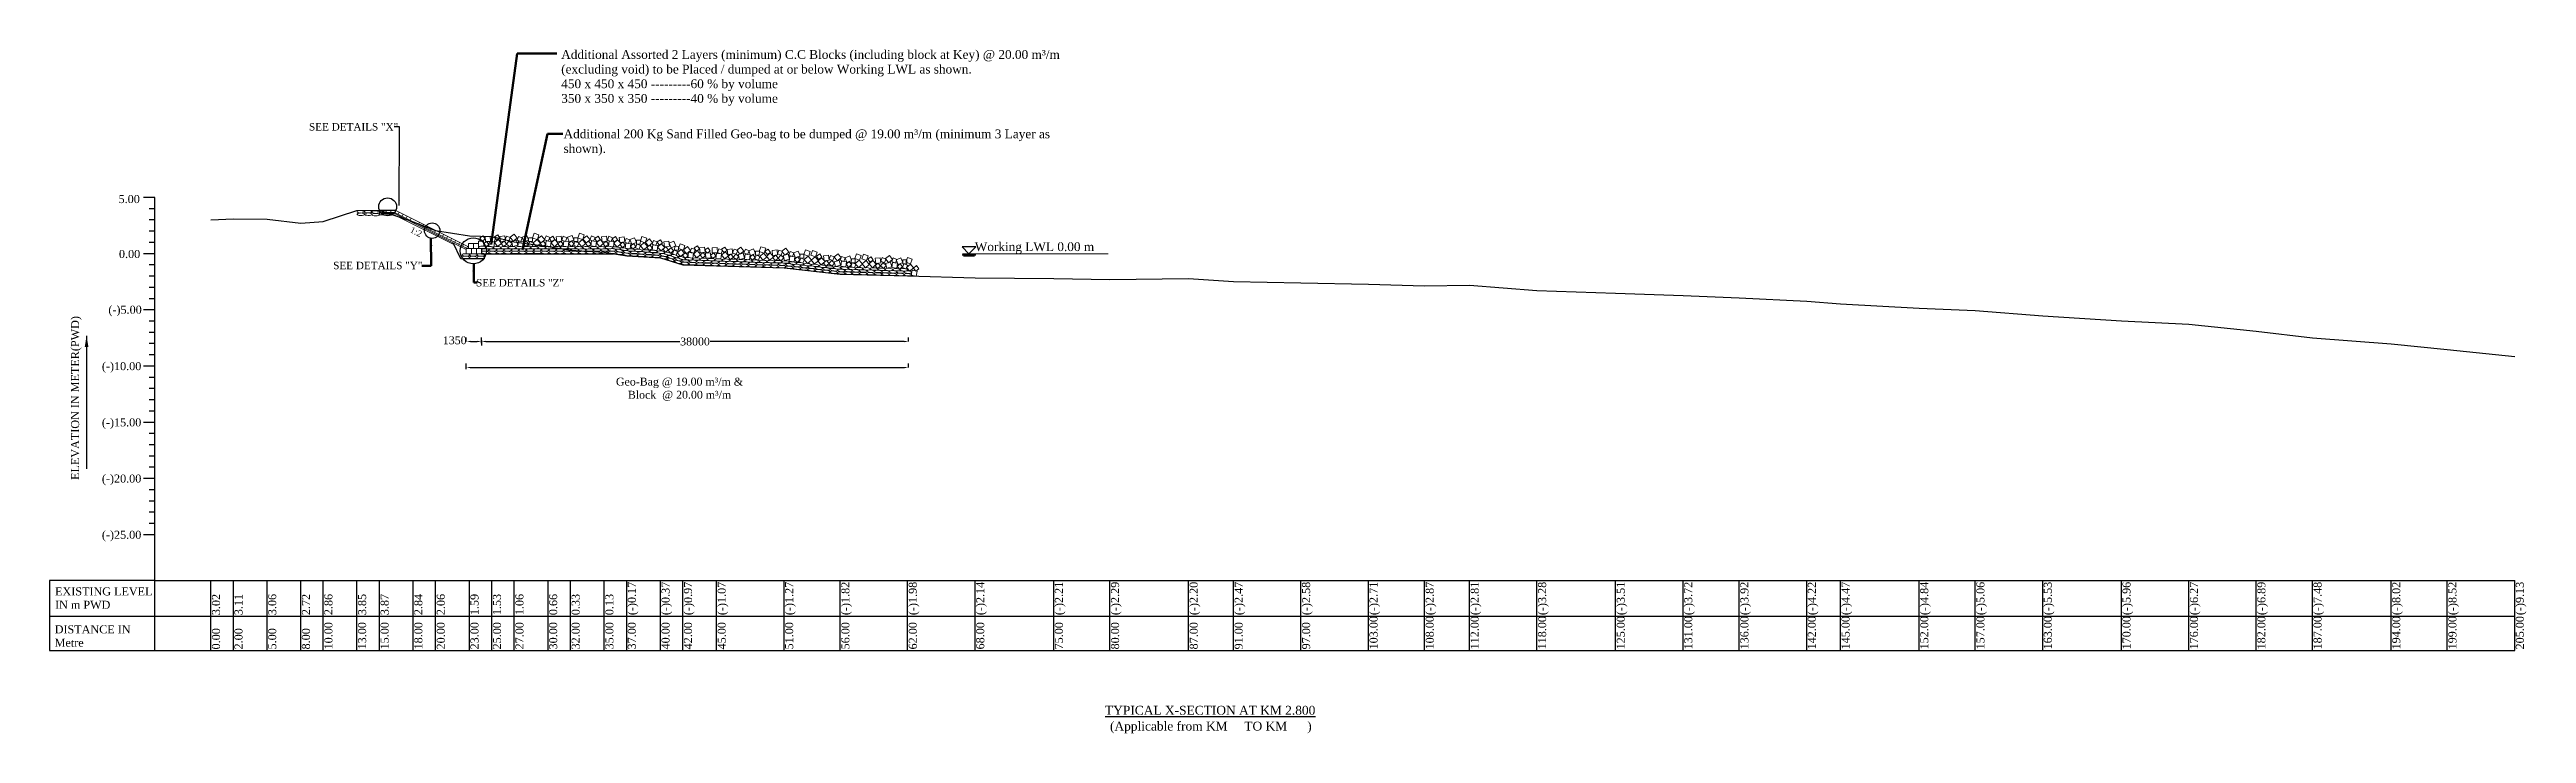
# Model space of a CAD drawing. Header units: metres. Extents: x -2434 to 11656, y -15288 to 8109.
# Drawn here: x 574.3 to 794.7, y -15252.5 to -15191.7 of the extents above; entities that cross this region are included whole.
import ezdxf

# ---------------------------------------------------------------- set-up
doc = ezdxf.new("R2010")
doc.units = ezdxf.units.M
doc.layers.add('LINE', color=7, linetype='Continuous')
doc.styles.get("Standard").update_dxf_attribs({"font": 'times.ttf'})
doc.dimstyles.get("Standard").update_dxf_attribs({"dimtxt": 0.5, "dimasz": 0.4075, "dimexe": 0.364, "dimexo": 0.219, "dimgap": 0.09, "dimtad": 0, "dimdec": 0, "dimlfac": 1000, "dimzin": 0, "dimdsep": 46, "dimtxsty": 'Standard', "dimcen": 0.09, "dimadec": 0, "dimazin": 0, "dimtfac": 1, "dimtdec": 0, "dimtofl": 0, "dimtmove": 0, "dimatfit": 3, "dimfxl": 1, "dimtolj": 1, "dimtzin": 0, "dimarcsym": 0})

msp = doc.modelspace()

# ---------------------------------------------------------------- texts
at = {"color": 0, "lineweight": -2}
msp.add_text('ELEVATION IN METER(PWD)', height=0.715, rotation=90, dxfattribs=at).set_placement((576.904262, -15229.948951))
at = {"color": 0, "lineweight": -2, "char_height": 0.715, "attachment_point": 1}
for s, insert, width in [('5.00', (580.417468, -15204.607119), 2), ('0.00', (580.45062, -15209.494313), 2), ('(-)5.00', (579.510827, -15214.448554), 2), ('(-)10.00', (578.932871, -15219.469745), 2), ('(-)15.00', (578.932871, -15224.469745), 2), ('(-)20.00', (578.932871, -15229.469745), 2), ('(-)25.00', (578.932871, -15234.469745), 2), ('EXISTING LEVEL IN m PWD', (574.766846, -15239.505947), 8.82203068), ('DISTANCE IN Metre', (574.732227, -15242.880891), 6.93160649)]:
    msp.add_mtext(s, dxfattribs=dict(at, insert=insert, width=width))
at = {"color": 0, "lineweight": -2, "char_height": 0.715, "width": 2.15, "attachment_point": 1, "rotation": 90}
for s, insert in [('3.02', (588.730429, -15241.977069)), ('3.11', (590.730429, -15241.977069)), ('3.06', (593.730429, -15241.977069)), ('2.72', (596.730429, -15241.977069)), ('2.86', (598.730429, -15241.977069)), ('3.85', (601.730429, -15241.977069)), ('3.87', (603.730429, -15241.977069)), ('2.84', (606.730429, -15241.977069)), ('2.06', (608.730429, -15241.977069)), ('1.59', (611.730429, -15241.977069)), ('1.53', (613.730429, -15241.977069)), ('1.06', (615.730429, -15241.977069)), ('0.66', (618.730429, -15241.977069)), ('0.33', (620.730429, -15241.977069)), ('0.13', (623.730429, -15241.977069)), ('(-)0.17', (625.730429, -15241.977069)), ('(-)0.37', (628.730429, -15241.977069)), ('(-)0.97', (630.730429, -15241.977069)), ('(-)1.07', (633.730429, -15241.977069)), ('(-)1.27', (639.730429, -15241.977069)), ('(-)1.82', (644.730429, -15241.977069)), ('(-)1.98', (650.730429, -15241.977069)), ('(-)2.14', (656.730429, -15241.977069)), ('(-)2.21', (663.730429, -15241.977069)), ('(-)2.29', (668.730429, -15241.977069)), ('(-)2.20', (675.730429, -15241.977069)), ('(-)2.47', (679.730429, -15241.977069)), ('(-)2.58', (685.730429, -15241.977069)), ('(-)2.71', (691.730429, -15241.977069)), ('(-)2.87', (696.730429, -15241.977069)), ('(-)2.81', (700.730429, -15241.977069)), ('(-)3.28', (706.730429, -15241.977069)), ('(-)3.51', (713.730429, -15241.977069)), ('(-)3.72', (719.730429, -15241.977069)), ('(-)3.92', (724.730429, -15241.977069)), ('(-)4.22', (730.730429, -15241.977069)), ('(-)4.47', (733.730429, -15241.977069)), ('(-)4.84', (740.730429, -15241.977069)), ('(-)5.06', (745.730429, -15241.977069)), ('(-)5.53', (751.730429, -15241.977069)), ('(-)5.96', (758.730429, -15241.977069)), ('(-)6.27', (764.730429, -15241.977069)), ('(-)6.89', (770.730429, -15241.977069)), ('(-)7.48', (775.730429, -15241.977069)), ('(-)8.02', (782.730429, -15241.977069)), ('(-)8.52', (787.730429, -15241.977069)), ('(-)9.13', (793.730429, -15241.977069)), ('10.00', (598.730429, -15245.026359)), ('13.00', (601.730429, -15245.026359)), ('15.00', (603.730429, -15245.026359)), ('18.00', (606.730429, -15245.026359)), ('20.00', (608.730429, -15245.026359)), ('23.00', (611.730429, -15245.026359)), ('25.00', (613.730429, -15245.026359)), ('27.00', (615.730429, -15245.026359)), ('30.00', (618.730429, -15245.026359)), ('32.00', (620.730429, -15245.026359)), ('35.00', (623.730429, -15245.026359)), ('37.00', (625.730429, -15245.026359)), ('40.00', (628.730429, -15245.026359)), ('42.00', (630.730429, -15245.026359)), ('45.00', (633.730429, -15245.026359)), ('51.00', (639.730429, -15245.026359)), ('56.00', (644.730429, -15245.026359)), ('62.00', (650.730429, -15245.026359)), ('68.00', (656.730429, -15245.026359)), ('75.00', (663.730429, -15245.026359)), ('80.00', (668.730429, -15245.026359)), ('87.00', (675.730429, -15245.026359)), ('91.00', (679.730429, -15245.026359)), ('97.00', (685.730429, -15245.026359)), ('103.00', (691.730429, -15245.026359)), ('108.00', (696.730429, -15245.026359)), ('112.00', (700.730429, -15245.026359)), ('118.00', (706.730429, -15245.026359)), ('125.00', (713.730429, -15245.026359)), ('131.00', (719.730429, -15245.026359)), ('136.00', (724.730429, -15245.026359)), ('142.00', (730.730429, -15245.026359)), ('145.00', (733.730429, -15245.026359)), ('152.00', (740.730429, -15245.026359)), ('157.00', (745.730429, -15245.026359)), ('163.00', (751.730429, -15245.026359)), ('170.00', (758.730429, -15245.026359)), ('176.00', (764.730429, -15245.026359)), ('182.00', (770.730429, -15245.026359)), ('187.00', (775.730429, -15245.026359)), ('194.00', (782.730429, -15245.026359)), ('199.00', (787.730429, -15245.026359)), ('205.00', (793.730429, -15245.026359)), ('0.00', (588.730429, -15245.026359)), ('2.00', (590.730429, -15245.026359)), ('5.00', (593.730429, -15245.026359)), ('8.00', (596.730429, -15245.026359))]:
    msp.add_mtext(s, dxfattribs=dict(at, insert=insert))
at = {"char_height": 0.78947585, "attachment_point": 1}
for s, insert in [('{\\LTYPICAL X-SECTION AT KM 2.800}', (668.194497, -15250.041011)), ('(Applicable from KM     TO KM      )', (668.636462, -15251.45243))]:
    msp.add_mtext(s, dxfattribs=dict(at, insert=insert))
at = {"layer": 'LINE', "color": 0, "linetype": 'ByBlock', "lineweight": -3, "ltscale": 0.5}
msp.add_text('1:2', height=0.55, rotation=333.14815847, dxfattribs=at).set_placement((606.294778, -15207.88718))
at = {"layer": 'LINE', "color": 7, "lineweight": 13, "ltscale": 0.5, "attachment_point": 1}
for s, insert, char_height, width in [('Additional Assorted 2 Layers (minimum) C.C Blocks (including block at Key) @ 20.00 {\\C0;m³/m} (excluding void) to be Placed / dumped at or below Working LWL as shown. \\P450 x 450 x 450 ---------60 % by volume\\P350 x 350 x 350 ---------40 % by volume', (619.803518, -15191.713469), 0.781767752, 46.31614072), ('Working LWL 0.00 m', (656.605277, -15208.810131), 0.78176775, 30.04400339)]:
    msp.add_mtext(s, dxfattribs=dict(at, insert=insert, char_height=char_height, width=width))
at = {"layer": 'LINE', "color": 0, "linetype": 'ByBlock', "lineweight": -3, "ltscale": 0.5, "char_height": 0.65828823}
for s, insert, attachment_point in [('SEE DETAILS "X"', (597.36351, -15198.209569), 1), ('SEE DETAILS "Y"', (607.452107, -15210.544853), 3), ('SEE DETAILS "Z"', (620.051399, -15212.07731), 3)]:
    msp.add_mtext(s, dxfattribs=dict(at, insert=insert, attachment_point=attachment_point))
at = {"layer": 'LINE', "color": 0, "linetype": 'ByBlock', "lineweight": -3, "ltscale": 0.5, "insert": (620.012982, -15198.777163), "char_height": 0.78176775, "width": 44.3343089, "attachment_point": 1}
msp.add_mtext('Additional 200 Kg Sand Filled Geo-bag to be dumped @ 19.00 m³/m ({\\C7;minimum} 3 Layer as shown).', dxfattribs=at)

# ---------------------------------------------------------------- blocks, each defined once
blk = doc.blocks.new('*D530')
at = {"color": 0, "lineweight": -2, "ltscale": 0.5}
for p, q in [((612.71, -15217.79), (612.71, -15217.27)), ((613.11, -15217.64), (630.36, -15217.64)), ((650.3, -15217.64), (633.05, -15217.64)), ((650.71, -15217.64), (650.71, -15217.27))]:
    blk.add_line(p, q, dxfattribs=at)
at = {"color": 0, "linetype": 'Continuous', "lineweight": -3, "ltscale": 0.5}
for points in [[(613.11, -15217.57), (613.11, -15217.7), (612.71, -15217.64)], [(650.3, -15217.57), (650.3, -15217.7), (650.71, -15217.64)]]:
    blk.add_solid(points, dxfattribs=at)
at = {"layer": 'Defpoints', "color": 0, "linetype": 'Continuous', "lineweight": -3, "ltscale": 0.5}
for p in [(650.71, -15217.64), (650.71, -15217.64), (612.71, -15223.34)]:
    blk.add_point(p, dxfattribs=at)
at = {"color": 0, "linetype": 'Continuous', "lineweight": -3, "ltscale": 0.5, "insert": (631.71, -15217.64), "char_height": 0.7, "attachment_point": 5}
blk.add_mtext('\\A1;38000', dxfattribs=at)
blk = doc.blocks.new('*D531')
at = {"color": 0, "lineweight": -2, "ltscale": 0.5}
for p, q in [((611.36, -15217.64), (611.36, -15217.27)), ((611.76, -15217.64), (612.3, -15217.64)), ((612.71, -15217.54), (612.71, -15218))]:
    blk.add_line(p, q, dxfattribs=at)
at = {"color": 0, "linetype": 'Continuous', "lineweight": -3, "ltscale": 0.5}
for points in [[(611.76, -15217.57), (611.76, -15217.7), (611.36, -15217.64)], [(612.3, -15217.57), (612.3, -15217.7), (612.71, -15217.64)]]:
    blk.add_solid(points, dxfattribs=at)
at = {"layer": 'Defpoints', "color": 0, "linetype": 'Continuous', "lineweight": -3, "ltscale": 0.5}
for p in [(611.36, -15217.64), (612.71, -15217.32), (612.71, -15217.64)]:
    blk.add_point(p, dxfattribs=at)
at = {"color": 0, "linetype": 'Continuous', "lineweight": -3, "ltscale": 0.5, "insert": (610.33, -15217.53), "char_height": 0.7, "attachment_point": 5}
blk.add_mtext('\\A1;1350', dxfattribs=at)
blk = doc.blocks.new('*D532')
at = {"color": 0, "lineweight": -2, "ltscale": 0.5}
for p, q in [((611.36, -15220.1), (611.36, -15219.59)), ((611.76, -15219.95), (650.3, -15219.95)), ((650.71, -15219.95), (650.71, -15219.59))]:
    blk.add_line(p, q, dxfattribs=at)
at = {"color": 0, "linetype": 'Continuous', "lineweight": -3, "ltscale": 0.5}
for points in [[(611.76, -15219.89), (611.76, -15220.02), (611.36, -15219.95)], [(650.3, -15219.89), (650.3, -15220.02), (650.71, -15219.95)]]:
    blk.add_solid(points, dxfattribs=at)
at = {"layer": 'Defpoints', "color": 0, "linetype": 'Continuous', "lineweight": -3, "ltscale": 0.5}
for p in [(650.71, -15219.95), (650.71, -15219.95), (611.36, -15226)]:
    blk.add_point(p, dxfattribs=at)
at = {"color": 0, "linetype": 'Continuous', "lineweight": -3, "ltscale": 0.5, "insert": (630.33, -15221.89), "char_height": 0.7, "attachment_point": 5}
blk.add_mtext('\\A1;Geo-Bag @ 19.00 m³/m &\\PBlock  @ 20.00 m³/m', dxfattribs=at)

# ---------------------------------------------------------------- dimensions: what is measured, and where the dimension line sits
at = {"color": 0, "linetype": 'Continuous', "lineweight": -3, "ltscale": 0.5}
dim = msp.add_linear_dim(base=(612.705213, -15217.63662), p1=(611.355213, -15217.63662), p2=(612.705213, -15217.321952), dimstyle='Standard', override={"dimtxt": 0.7, "dimtmove": 2, "dimfxl": 0.15, "dimfxlon": 1}, dxfattribs=at)
dim.commit()
dim.dimension.update_dxf_attribs({"geometry": '*D531', "text_midpoint": (610.331784, -15217.526322), "dimtype": 160})
dim = msp.add_linear_dim(base=(650.705213, -15219.95394), p1=(611.355213, -15225.997647), p2=(650.705213, -15219.95394), text='Geo-Bag @ 19.00 m³/m &\\PBlock  @ 20.00 m³/m', dimstyle='Standard', override={"dimtxt": 0.7, "dimtmove": 2, "dimfxl": 0.15, "dimfxlon": 1}, dxfattribs=at)
dim.commit()
dim.dimension.update_dxf_attribs({"geometry": '*D532', "text_midpoint": (630.330608, -15221.887459), "dimtype": 160})
dim = msp.add_linear_dim(base=(650.705213, -15217.63662), p1=(612.705213, -15223.335144), p2=(650.705213, -15217.63662), dimstyle='Standard', override={"dimtxt": 0.7, "dimtmove": 2, "dimfxl": 0.15, "dimfxlon": 1}, dxfattribs=at)
dim.commit()
dim.dimension.update_dxf_attribs({"geometry": '*D530', "text_midpoint": (631.705213, -15217.63662)})

# ---------------------------------------------------------------- linework, layer by layer
at = {"color": 0, "lineweight": -2}
for p, q in [((583.630429, -15204.827069), (582.630429, -15204.827069)), ((583.630429, -15245.126359), (583.630429, -15204.827069)), ((583.630429, -15205.827069), (583.130429, -15205.827069)), ((583.630429, -15206.827069), (583.130429, -15206.827069)), ((583.630429, -15207.827069), (583.130429, -15207.827069)), ((583.630429, -15209.827069), (582.630429, -15209.827069)), ((583.630429, -15208.827069), (583.130429, -15208.827069)), ((583.630429, -15210.827069), (583.130429, -15210.827069)), ((583.630429, -15211.827069), (583.130429, -15211.827069)), ((583.630429, -15212.827069), (583.130429, -15212.827069)), ((583.630429, -15213.827069), (583.130429, -15213.827069)), ((583.630429, -15214.827069), (582.630429, -15214.827069)), ((583.630429, -15215.827069), (583.130429, -15215.827069)), ((583.630429, -15216.827069), (583.130429, -15216.827069)), ((583.630429, -15217.827069), (583.130429, -15217.827069)), ((583.630429, -15218.827069), (583.130429, -15218.827069)), ((583.630429, -15219.827069), (582.630429, -15219.827069)), ((583.630429, -15220.827069), (583.130429, -15220.827069)), ((583.630429, -15221.827069), (583.130429, -15221.827069)), ((583.630429, -15222.827069), (583.130429, -15222.827069)), ((583.630429, -15224.827069), (582.630429, -15224.827069)), ((583.630429, -15223.827069), (583.130429, -15223.827069)), ((583.630429, -15225.827069), (583.130429, -15225.827069)), ((583.630429, -15226.827069), (583.130429, -15226.827069)), ((583.630429, -15229.827069), (582.630429, -15229.827069)), ((583.630429, -15227.827069), (583.130429, -15227.827069)), ((583.630429, -15228.827069), (583.130429, -15228.827069)), ((583.630429, -15230.827069), (583.130429, -15230.827069)), ((583.630429, -15231.827069), (583.130429, -15231.827069)), ((583.630429, -15232.827069), (583.130429, -15232.827069)), ((583.630429, -15233.827069), (583.130429, -15233.827069)), ((583.630429, -15234.827069), (582.630429, -15234.827069)), ((583.630429, -15238.907569), (793.630429, -15238.907569)), ((588.630429, -15245.126359), (588.630429, -15238.907569)), ((590.630429, -15245.126359), (590.630429, -15238.907569)), ((593.630429, -15245.126359), (593.630429, -15238.907569)), ((596.630429, -15245.126359), (596.630429, -15238.907569)), ((598.630429, -15245.126359), (598.630429, -15238.907569)), ((601.630429, -15245.126359), (601.630429, -15238.907569)), ((603.630429, -15245.126359), (603.630429, -15238.907569)), ((606.630429, -15245.126359), (606.630429, -15238.907569)), ((608.630429, -15245.126359), (608.630429, -15238.907569)), ((611.630429, -15245.126359), (611.630429, -15238.907569)), ((613.630429, -15245.126359), (613.630429, -15238.907569)), ((615.630429, -15245.126359), (615.630429, -15238.907569)), ((618.630429, -15245.126359), (618.630429, -15238.907569)), ((620.630429, -15245.126359), (620.630429, -15238.907569)), ((623.630429, -15245.126359), (623.630429, -15238.907569)), ((625.630429, -15245.126359), (625.630429, -15238.907569)), ((628.630429, -15245.126359), (628.630429, -15238.907569)), ((630.630429, -15245.126359), (630.630429, -15238.907569)), ((633.630429, -15245.126359), (633.630429, -15238.907569)), ((639.630429, -15245.126359), (639.630429, -15238.907569)), ((644.630429, -15245.126359), (644.630429, -15238.907569)), ((650.630429, -15245.126359), (650.630429, -15238.907569)), ((656.630429, -15245.126359), (656.630429, -15238.907569)), ((663.630429, -15245.126359), (663.630429, -15238.907569)), ((668.630429, -15245.126359), (668.630429, -15238.907569)), ((675.630429, -15245.126359), (675.630429, -15238.907569)), ((679.630429, -15245.126359), (679.630429, -15238.907569)), ((685.630429, -15245.126359), (685.630429, -15238.907569)), ((691.630429, -15245.126359), (691.630429, -15238.907569)), ((696.630429, -15245.126359), (696.630429, -15238.907569)), ((700.630429, -15245.126359), (700.630429, -15238.907569)), ((706.630429, -15245.126359), (706.630429, -15238.907569)), ((713.630429, -15245.126359), (713.630429, -15238.907569)), ((719.630429, -15245.126359), (719.630429, -15238.907569)), ((724.630429, -15245.126359), (724.630429, -15238.907569)), ((730.630429, -15245.126359), (730.630429, -15238.907569)), ((733.630429, -15245.126359), (733.630429, -15238.907569)), ((740.630429, -15245.126359), (740.630429, -15238.907569)), ((745.630429, -15245.126359), (745.630429, -15238.907569)), ((751.630429, -15245.126359), (751.630429, -15238.907569)), ((758.630429, -15245.126359), (758.630429, -15238.907569)), ((764.630429, -15245.126359), (764.630429, -15238.907569)), ((770.630429, -15245.126359), (770.630429, -15238.907569)), ((775.630429, -15245.126359), (775.630429, -15238.907569)), ((782.630429, -15245.126359), (782.630429, -15238.907569)), ((787.630429, -15245.126359), (787.630429, -15238.907569)), ((793.630429, -15245.126359), (793.630429, -15238.907569)), ((574.274371, -15242.077069), (793.630429, -15242.077069)), ((574.274371, -15245.126359), (793.630429, -15245.126359))]:
    msp.add_line(p, q, dxfattribs=at)
at = {"color": 0, "lineweight": -3, "ltscale": 0.5}
for p, q in [((603.600001, -15205.957069), (605.030429, -15205.957069)), ((612.705213, -15209.827069), (624.470429, -15209.827069))]:
    msp.add_line(p, q, dxfattribs=at)
at = {"linetype": 'ByBlock', "lineweight": 18, "ltscale": 0.5}
for p, q in [((603.630429, -15205.957069), (603.630429, -15206.357069)), ((603.830429, -15205.957069), (603.830429, -15206.357069)), ((604.230429, -15205.957069), (604.230429, -15206.157069)), ((604.630429, -15205.957069), (604.630429, -15206.157069)), ((605.030429, -15205.957069), (605.030429, -15206.157069)), ((605.3024, -15206.316661), (605.391843, -15206.137776)), ((605.660171, -15206.495547), (605.749614, -15206.316661)), ((606.017942, -15206.674432), (606.107385, -15206.495547)), ((606.375713, -15206.853318), (606.465156, -15206.674432)), ((607.091255, -15207.211089), (607.180697, -15207.032203)), ((607.449025, -15207.389974), (607.538468, -15207.211089)), ((607.806796, -15207.568859), (607.896239, -15207.389974)), ((608.164567, -15207.747745), (608.25401, -15207.568859)), ((608.522338, -15207.92663), (608.611781, -15207.747745)), ((608.880109, -15208.105516), (608.969552, -15207.92663)), ((609.23788, -15208.284401), (609.327323, -15208.105516)), ((609.595651, -15208.463287), (609.685093, -15208.284401)), ((609.953422, -15208.642172), (610.042864, -15208.463287)), ((610.311192, -15208.821057), (610.400635, -15208.642172)), ((610.668963, -15208.999943), (610.758406, -15208.821057)), ((611.026734, -15209.178828), (611.116177, -15208.999943)), ((611.384505, -15209.357714), (611.473948, -15209.178828))]:
    msp.add_line(p, q, dxfattribs=at)
at = {"linetype": 'ByBlock', "lineweight": 13, "ltscale": 0.5}
for p, q in [((604.936001, -15206.357069), (603.630429, -15206.357069)), ((605.030429, -15206.157069), (603.830429, -15206.157069)), ((604.959608, -15206.257069), (603.830429, -15206.257069)), ((610.261288, -15209.019712), (604.936001, -15206.357069)), ((611.3585, -15209.456515), (604.959608, -15206.257069)), ((611.42209, -15209.376506), (604.983215, -15206.157069)), ((611.541701, -15209.212705), (605.030429, -15205.957069))]:
    msp.add_line(p, q, dxfattribs=at)
at = {"color": 0, "linetype": 'Continuous', "lineweight": -3, "ltscale": 0.5}
msp.add_line((610.886317, -15210.269771), (610.186752, -15208.870641), dxfattribs=at)
at = {"color": 0, "linetype": 'Continuous', "lineweight": 0, "ltscale": 0.5}
for p in [(612.973653, -15209.827069), (610.886317, -15210.269771)]:
    msp.add_line(p, (612.973653, -15210.269771), dxfattribs=at)
at = {"color": 3, "linetype": 'Continuous', "lineweight": -3, "ltscale": 0.5}
msp.add_lwpolyline([(588.630429, -15206.807069), (590.630429, -15206.717069), (593.630429, -15206.767069), (596.630429, -15207.107069), (598.630429, -15206.967069), (601.630429, -15205.977069), (603.630429, -15205.957069), (606.630429, -15206.987069), (608.630429, -15207.767069), (611.630429, -15208.237069), (613.630429, -15208.301069), (615.630429, -15208.771069), (618.630429, -15209.171069), (620.630429, -15209.501069), (623.630429, -15209.701069), (625.630429, -15210.001069), (628.630429, -15210.201069), (630.630429, -15210.801069), (633.630429, -15210.901069), (639.630429, -15211.097069), (644.630429, -15211.647069), (650.630429, -15211.807069), (656.630429, -15211.967069), (663.630429, -15212.037069), (668.630429, -15212.117069), (675.630429, -15212.027069), (679.630429, -15212.297069), (685.630429, -15212.407069), (691.630429, -15212.537069), (696.630429, -15212.697069), (700.630429, -15212.637069), (706.630429, -15213.107069), (713.630429, -15213.337069), (719.630429, -15213.547069), (724.630429, -15213.747069), (730.630429, -15214.047069), (733.630429, -15214.297069), (740.630429, -15214.667069), (745.630429, -15214.887069), (751.630429, -15215.357069), (758.630429, -15215.787069), (764.630429, -15216.097069), (770.630429, -15216.717069), (775.630429, -15217.307069), (782.630429, -15217.847069), (787.630429, -15218.347069), (793.630429, -15218.957069)], dxfattribs=at)
at = {"linetype": 'ByBlock', "lineweight": 18, "ltscale": 0.5}
for points in [[(611.3585, -15209.826506), (611.8085, -15209.826506), (611.8085, -15209.376506), (611.3585, -15209.376506)], [(611.541701, -15209.376506), (611.991701, -15209.376506), (611.991701, -15208.926506), (611.541701, -15208.926506)], [(611.8085, -15209.826506), (612.2585, -15209.826506), (612.2585, -15209.376506), (611.8085, -15209.376506)], [(611.991701, -15209.376506), (612.441701, -15209.376506), (612.441701, -15208.926506), (611.991701, -15208.926506)], [(612.2585, -15209.826506), (612.7085, -15209.826506), (612.7085, -15209.376506), (612.2585, -15209.376506)]]:
    msp.add_lwpolyline(points, close=True, dxfattribs=at)
at = {"color": 0, "lineweight": -3, "ltscale": 0.5}
msp.add_lwpolyline([(583.630429, -15238.907569), (574.274371, -15238.907569), (574.274371, -15245.126359)], dxfattribs=at)
at = {"color": 0, "linetype": 'Continuous', "lineweight": 0, "ltscale": 0.5}
for centre in [(601.969896, -15206.098353), (601.969896, -15206.314472), (602.629044, -15206.095314), (602.632632, -15206.312337), (603.288911, -15206.348146), (603.290321, -15206.130201)]:
    msp.add_ellipse(centre, major_axis=(-0.332673, 0.007297), ratio=0.3297157707, dxfattribs=at)
at = {"color": 0, "linetype": 'Continuous', "lineweight": 13, "ltscale": 0.5}
for centre, major_axis in [((611.318789, -15210.155036), (0.332472, -0.013683)), ((611.319303, -15209.934948), (0.332472, -0.013683)), ((611.979689, -15210.15727), (0.332472, -0.013683)), ((611.980202, -15209.937182), (0.332472, -0.013683)), ((612.636352, -15210.153605), (-0.332673, 0.007297)), ((612.641356, -15209.933518), (-0.332673, 0.007297))]:
    msp.add_ellipse(centre, major_axis=major_axis, ratio=0.3297157707, dxfattribs=at)
at = {"color": 0, "linetype": 'ByBlock', "lineweight": 15, "ltscale": 0.5}
for centre, major_axis in [((612.771044, -15209.261647), (0.33266, -0.007868)), ((613.042198, -15209.496597), (0.33266, -0.007868)), ((613.042198, -15209.714428), (0.33266, -0.007868)), ((613.433133, -15209.295796), (0.33266, -0.007868)), ((613.709077, -15209.500914), (0.33266, -0.007868)), ((613.709077, -15209.718745), (0.33266, -0.007868)), ((614.099953, -15209.291479), (0.33266, -0.007868)), ((614.375897, -15209.496597), (0.33266, -0.007868)), ((614.375897, -15209.714428), (0.33266, -0.007868)), ((614.766832, -15209.295796), (0.33266, -0.007868)), ((615.042776, -15209.500914), (0.33266, -0.007868)), ((615.042776, -15209.718745), (0.33266, -0.007868)), ((615.426186, -15209.285706), (0.33266, -0.007868)), ((615.70213, -15209.490824), (0.33266, -0.007868)), ((615.70213, -15209.708655), (0.33266, -0.007868)), ((616.093066, -15209.290023), (0.33266, -0.007868)), ((616.36901, -15209.495141), (0.33266, -0.007868)), ((616.36901, -15209.712972), (0.33266, -0.007868)), ((616.755943, -15209.288645), (0.33266, -0.007868)), ((617.031887, -15209.493763), (0.33266, -0.007868)), ((617.031887, -15209.711594), (0.33266, -0.007868)), ((617.419896, -15209.285914), (0.33266, -0.007868)), ((617.69584, -15209.491032), (0.33266, -0.007868)), ((617.69584, -15209.708863), (0.33266, -0.007868)), ((618.079969, -15209.286711), (0.33266, -0.007868)), ((618.363669, -15209.500835), (0.33266, -0.007868)), ((618.363669, -15209.718666), (0.33266, -0.007868)), ((618.742846, -15209.285333), (0.33266, -0.007868)), ((619.026546, -15209.499457), (0.33266, -0.007868)), ((619.026546, -15209.717288), (0.33266, -0.007868)), ((619.406799, -15209.282602), (0.33266, -0.007868)), ((619.690499, -15209.496726), (0.33266, -0.007868)), ((619.690499, -15209.714557), (0.33266, -0.007868)), ((620.074764, -15209.286711), (0.33266, -0.007868)), ((620.358464, -15209.500835), (0.33266, -0.007868)), ((620.358464, -15209.718666), (0.33266, -0.007868)), ((620.738547, -15209.297028), (0.33266, -0.007868)), ((621.016359, -15209.502), (0.33266, -0.007868)), ((621.021508, -15209.718547), (0.33266, -0.007868)), ((621.400867, -15209.299531), (0.33266, -0.007868)), ((621.678679, -15209.504503), (0.33266, -0.007868)), ((621.683828, -15209.721051), (0.33266, -0.007868)), ((622.063745, -15209.298153), (0.33266, -0.007868)), ((622.341557, -15209.503125), (0.33266, -0.007868)), ((622.346706, -15209.719673), (0.33266, -0.007868)), ((622.727698, -15209.295422), (0.33266, -0.007868)), ((623.005509, -15209.500394), (0.33266, -0.007868)), ((623.010659, -15209.716942), (0.33266, -0.007868)), ((623.395662, -15209.299531), (0.33266, -0.007868)), ((623.673474, -15209.504503), (0.33266, -0.007868)), ((623.678623, -15209.721051), (0.33266, -0.007868)), ((624.055586, -15209.278466), (0.33266, -0.007868)), ((624.323785, -15209.701133), (0.33266, -0.007868)), ((624.334596, -15209.485576), (0.33266, -0.007868)), ((624.709843, -15209.319805), (0.330485, -0.038785)), ((624.977808, -15209.785934), (0.325851, -0.067425)), ((624.990573, -15209.558385), (0.325851, -0.067425)), ((625.367014, -15209.415149), (0.325851, -0.067425)), ((625.629091, -15209.882606), (0.325851, -0.067425)), ((625.647196, -15209.66293), (0.325851, -0.067425)), ((626.022447, -15209.500089), (0.332273, -0.017872)), ((626.280876, -15209.932924), (0.332273, -0.017872)), ((626.301327, -15209.708711), (0.332273, -0.017872)), ((626.685844, -15209.531792), (0.332273, -0.017872)), ((626.938021, -15209.978131), (0.332273, -0.017872)), ((626.958472, -15209.753918), (0.332273, -0.017872)), ((627.345855, -15209.578876), (0.332273, -0.017872)), ((627.603372, -15210.023704), (0.332273, -0.017872)), ((627.618482, -15209.801003), (0.332273, -0.017872)), ((628.014462, -15209.621216), (0.332273, -0.017872)), ((628.27198, -15210.066043), (0.332273, -0.017872)), ((628.287089, -15209.843343), (0.332273, -0.017872)), ((628.67317, -15209.691087), (0.332273, -0.017872)), ((628.923657, -15210.171141), (0.326465, -0.064386)), ((628.947625, -15209.943226), (0.326465, -0.064386)), ((629.301923, -15209.822621), (0.326465, -0.064386)), ((629.581621, -15210.136887), (0.3159, -0.104555)), ((629.909347, -15210.036513), (0.3159, -0.104555)), ((629.557654, -15210.364802), (0.3159, -0.104555)), ((630.19513, -15210.554496), (0.3159, -0.104555)), ((630.219098, -15210.326582), (0.3159, -0.104555)), ((630.543306, -15210.217239), (0.3159, -0.104555)), ((630.834549, -15210.700843), (0.331357, -0.030451)), ((630.858516, -15210.472929), (0.331357, -0.030451)), ((631.173346, -15210.276143), (0.331357, -0.030451)), ((631.493712, -15210.719171), (0.332711, -0.00531)), ((631.517679, -15210.491257), (0.332711, -0.00531)), ((631.829123, -15210.299477), (0.332711, -0.00531)), ((632.161538, -15210.743418), (0.332711, -0.00531)), ((632.185505, -15210.515503), (0.332711, -0.00531)), ((632.496949, -15210.323723), (0.332711, -0.00531)), ((632.818813, -15210.768967), (0.332711, -0.00531)), ((632.84278, -15210.541053), (0.332711, -0.00531)), ((633.15253, -15210.352349), (0.332711, -0.00531)), ((633.483903, -15210.788312), (0.332711, -0.00531)), ((633.499143, -15210.568427), (0.332711, -0.00531)), ((633.808894, -15210.379724), (0.332711, -0.00531)), ((634.143393, -15210.810316), (0.332711, -0.00531)), ((634.158633, -15210.590432), (0.332711, -0.00531)), ((634.468383, -15210.401728), (0.332711, -0.00531)), ((634.810828, -15210.831121), (0.332711, -0.00531)), ((634.826068, -15210.611236), (0.332711, -0.00531)), ((635.135818, -15210.422533), (0.332711, -0.00531)), ((635.478263, -15210.857453), (0.332711, -0.00531)), ((635.493503, -15210.637568), (0.332711, -0.00531)), ((635.803253, -15210.448865), (0.332711, -0.00531)), ((636.145698, -15210.870593), (0.332711, -0.00531)), ((636.160938, -15210.650708), (0.332711, -0.00531)), ((636.470689, -15210.462005), (0.332711, -0.00531)), ((636.796981, -15210.896977), (0.332711, -0.00531)), ((636.812221, -15210.677092), (0.332711, -0.00531)), ((637.121972, -15210.488389), (0.332711, -0.00531)), ((637.460118, -15210.923257), (0.332711, -0.00531)), ((637.475358, -15210.703372), (0.332711, -0.00531)), ((637.785108, -15210.514669), (0.332711, -0.00531)), ((638.127553, -15210.936449), (0.332711, -0.00531)), ((638.142793, -15210.716564), (0.332711, -0.00531)), ((638.453065, -15210.520456), (0.332711, -0.00531)), ((638.79069, -15210.958349), (0.332711, -0.00531)), ((638.80593, -15210.738464), (0.332711, -0.00531)), ((639.116201, -15210.542356), (0.332711, -0.00531)), ((639.442885, -15210.975921), (0.332711, -0.00531)), ((639.458125, -15210.756036), (0.332711, -0.00531)), ((639.768396, -15210.559928), (0.332711, -0.00531)), ((640.095613, -15211.040677), (0.330571, -0.038047)), ((640.110853, -15210.820792), (0.330571, -0.038047)), ((640.406405, -15210.656387), (0.330571, -0.038047)), ((640.756535, -15211.104238), (0.330571, -0.038047)), ((640.775031, -15210.878253), (0.330571, -0.038047)), ((641.070584, -15210.713848), (0.330571, -0.038047)), ((641.411596, -15211.187093), (0.330571, -0.038047)), ((641.430092, -15210.961107), (0.330571, -0.038047)), ((641.725644, -15210.796702), (0.330571, -0.038047)), ((642.069522, -15211.252792), (0.330571, -0.038047)), ((642.088018, -15211.026807), (0.330571, -0.038047)), ((642.383571, -15210.862402), (0.330571, -0.038047)), ((642.727448, -15211.334969), (0.330571, -0.038047)), ((642.745945, -15211.108983), (0.330571, -0.038047)), ((643.047098, -15210.939572), (0.330571, -0.038047)), ((643.396446, -15211.406143), (0.330571, -0.038047)), ((643.414943, -15211.180158), (0.330571, -0.038047)), ((643.716096, -15211.010747), (0.330571, -0.038047)), ((644.061146, -15211.476848), (0.330571, -0.038047)), ((644.079643, -15211.250863), (0.330571, -0.038047)), ((644.380796, -15211.081452), (0.330571, -0.038047)), ((644.719984, -15211.543851), (0.330571, -0.038047)), ((644.738481, -15211.317866), (0.330571, -0.038047)), ((645.025827, -15211.107002), (0.330571, -0.038047)), ((645.359545, -15211.555844), (0.330571, -0.038047)), ((645.378041, -15211.329859), (0.330571, -0.038047)), ((645.6719, -15211.133751), (0.330571, -0.038047)), ((646.009079, -15211.574243), (0.332006, -0.022296)), ((646.027576, -15211.348257), (0.332006, -0.022296)), ((646.321435, -15211.152149), (0.332006, -0.022296)), ((646.667657, -15211.59291), (0.332006, -0.022296)), ((646.686153, -15211.366924), (0.332006, -0.022296)), ((646.981054, -15211.175926), (0.332006, -0.022296)), ((647.32884, -15211.60631), (0.332006, -0.022296)), ((647.347336, -15211.380325), (0.332006, -0.022296)), ((647.642237, -15211.189327), (0.332006, -0.022296)), ((647.998098, -15211.627689), (0.332006, -0.022296)), ((648.016595, -15211.401703), (0.332006, -0.022296)), ((648.311496, -15211.210705), (0.332006, -0.022296)), ((648.654201, -15211.650423), (0.332006, -0.022296)), ((648.672698, -15211.424437), (0.332006, -0.022296)), ((648.967599, -15211.233439), (0.332006, -0.022296)), ((649.317859, -15211.66935), (0.332006, -0.022296)), ((649.336355, -15211.443365), (0.332006, -0.022296)), ((649.631256, -15211.252367), (0.332006, -0.022296)), ((649.981516, -15211.680718), (0.332006, -0.022296)), ((650.000013, -15211.454732), (0.332006, -0.022296)), ((650.294914, -15211.263734), (0.332006, -0.022296)), ((650.637619, -15211.695891), (0.332006, -0.022296)), ((650.656116, -15211.469906), (0.332006, -0.022296))]:
    msp.add_ellipse(centre, major_axis=major_axis, ratio=0.3297157707, dxfattribs=at)
at = {"layer": 'LINE', "color": 0, "linetype": 'ByBlock', "lineweight": -3, "ltscale": 0.5}
for p, q in [((656.087547, -15209.827069), (655.487547, -15209.227069)), ((656.687547, -15209.227069), (655.487547, -15209.227069)), ((655.487547, -15209.927069), (656.687547, -15209.927069)), ((655.607547, -15210.027069), (656.567547, -15210.027069)), ((656.087547, -15209.827069), (656.687547, -15209.227069))]:
    msp.add_line(p, q, dxfattribs=at)
at = {"layer": 'LINE', "color": 7, "lineweight": 13, "ltscale": 0.5}
msp.add_line((668.461435, -15209.827069), (655.516766, -15209.827069), dxfattribs=at)
at = {"layer": 'LINE', "color": 0, "linetype": 'ByBlock', "lineweight": 18, "ltscale": 0.5}
for points in [[(612.455573, -15209.170294), (612.904879, -15209.145307), (612.879892, -15208.696001), (612.430586, -15208.720988), (612.455573, -15209.170294)], [(612.736086, -15208.703999), (613.03261, -15208.518058), (612.846669, -15208.221535), (612.550146, -15208.407475), (612.736086, -15208.703999)], [(613.080895, -15209.228279), (613.377418, -15209.042339), (613.191478, -15208.745815), (612.894954, -15208.931756), (613.080895, -15209.228279)], [(613.05424, -15208.753225), (613.503545, -15208.728238), (613.478559, -15208.278932), (613.029253, -15208.303919), (613.05424, -15208.753225)], [(613.869644, -15208.791061), (613.423458, -15208.732601), (613.364998, -15209.178787), (613.811184, -15209.237247), (613.869644, -15208.791061)], [(613.503328, -15208.659283), (613.829925, -15208.785116), (613.955759, -15208.458519), (613.629161, -15208.332685), (613.503328, -15208.659283)], [(614.49715, -15208.88718), (614.193662, -15208.554922), (613.861404, -15208.858409), (614.164891, -15209.190667), (614.49715, -15208.88718)], [(614.059153, -15208.622621), (614.355677, -15208.436681), (614.169736, -15208.140158), (613.873213, -15208.326098), (614.059153, -15208.622621)], [(614.781877, -15208.242941), (614.335164, -15208.297231), (614.389454, -15208.743945), (614.836167, -15208.689654), (614.781877, -15208.242941)], [(614.951622, -15208.976866), (614.73225, -15208.704147), (614.45953, -15208.923519), (614.678903, -15209.196238), (614.951622, -15208.976866)], [(614.820516, -15208.586864), (615.147113, -15208.712698), (615.272947, -15208.3861), (614.946349, -15208.260267), (614.820516, -15208.586864)], [(615.219139, -15209.201364), (615.432782, -15208.924133), (615.155551, -15208.71049), (614.941908, -15208.987721), (615.219139, -15209.201364)], [(615.520816, -15208.715381), (615.880934, -15208.445539), (615.611092, -15208.085421), (615.250974, -15208.355263), (615.520816, -15208.715381)], [(615.384466, -15208.753357), (615.504851, -15209.186955), (615.938449, -15209.06657), (615.818064, -15208.632972), (615.384466, -15208.753357)], [(615.887983, -15208.612919), (616.214581, -15208.738753), (616.340414, -15208.412155), (616.013817, -15208.286322), (615.887983, -15208.612919)], [(616.441002, -15208.766828), (615.994816, -15208.708368), (615.936356, -15209.154555), (616.382542, -15209.213015), (616.441002, -15208.766828)], [(616.318999, -15208.359024), (616.48611, -15208.776845), (616.903931, -15208.609734), (616.73682, -15208.191914), (616.318999, -15208.359024)], [(616.916052, -15208.965425), (616.69668, -15208.692706), (616.423961, -15208.912078), (616.643333, -15209.184797), (616.916052, -15208.965425)], [(616.874524, -15209.077706), (617.201122, -15209.20354), (617.326955, -15208.876942), (617.000358, -15208.751109), (616.874524, -15209.077706)], [(617.256105, -15208.752912), (617.258484, -15208.40292), (616.908492, -15208.400541), (616.906113, -15208.750533), (617.256105, -15208.752912)], [(617.683939, -15208.574066), (617.826181, -15208.147138), (617.399253, -15208.004897), (617.257011, -15208.431824), (617.683939, -15208.574066)], [(617.653395, -15208.565738), (617.31334, -15208.860462), (617.608064, -15209.200518), (617.94812, -15208.905793), (617.653395, -15208.565738)], [(617.70182, -15208.514709), (617.982468, -15208.866471), (618.334231, -15208.585824), (618.053583, -15208.234061), (617.70182, -15208.514709)], [(618.131271, -15209.187944), (618.427794, -15209.002004), (618.241854, -15208.70548), (617.94533, -15208.891421), (618.131271, -15209.187944)], [(618.328506, -15208.577004), (618.655104, -15208.702837), (618.780937, -15208.37624), (618.45434, -15208.250406), (618.328506, -15208.577004)], [(618.91868, -15208.741925), (618.472494, -15208.683465), (618.414034, -15209.129652), (618.86022, -15209.188112), (618.91868, -15208.741925)], [(618.935734, -15208.759003), (619.232257, -15208.573062), (619.046317, -15208.276539), (618.749793, -15208.462479), (618.935734, -15208.759003)], [(619.538734, -15208.897875), (619.235246, -15208.565617), (618.902988, -15208.869104), (619.206476, -15209.201362), (619.538734, -15208.897875)], [(619.804452, -15208.25741), (619.357739, -15208.311701), (619.412029, -15208.758414), (619.858742, -15208.704123), (619.804452, -15208.25741)], [(619.993206, -15208.987561), (619.773834, -15208.714842), (619.501115, -15208.934214), (619.720487, -15209.206933), (619.993206, -15208.987561)], [(619.846444, -15208.606871), (620.173042, -15208.732704), (620.298875, -15208.406107), (619.972278, -15208.280273), (619.846444, -15208.606871)], [(620.474544, -15208.774337), (620.028358, -15208.715877), (619.969898, -15209.162063), (620.416084, -15209.220523), (620.474544, -15208.774337)], [(620.351344, -15208.359442), (620.518455, -15208.777262), (620.936275, -15208.610151), (620.769165, -15208.192331), (620.351344, -15208.359442)], [(620.948397, -15208.965842), (620.729025, -15208.693123), (620.456305, -15208.912495), (620.675678, -15209.185215), (620.948397, -15208.965842)], [(620.906869, -15209.078123), (621.233467, -15209.203957), (621.3593, -15208.877359), (621.032703, -15208.751526), (620.906869, -15209.078123)], [(621.288449, -15208.753329), (621.290828, -15208.403337), (620.940836, -15208.400958), (620.938457, -15208.75095), (621.288449, -15208.753329)], [(621.716283, -15208.574483), (621.858525, -15208.147556), (621.431598, -15208.005314), (621.289356, -15208.432241), (621.716283, -15208.574483)], [(621.68574, -15208.566155), (621.345685, -15208.860879), (621.640409, -15209.200935), (621.980464, -15208.90621), (621.68574, -15208.566155)], [(621.734165, -15208.515126), (622.014813, -15208.866889), (622.366575, -15208.586241), (622.085928, -15208.234478), (621.734165, -15208.515126)], [(622.163616, -15209.188361), (622.460139, -15209.002421), (622.274198, -15208.705897), (621.977675, -15208.891838), (622.163616, -15209.188361)], [(622.360851, -15208.577421), (622.687449, -15208.703255), (622.813282, -15208.376657), (622.486685, -15208.250824), (622.360851, -15208.577421)], [(622.951025, -15208.742342), (622.504838, -15208.683882), (622.446379, -15209.130069), (622.892565, -15209.188529), (622.951025, -15208.742342)], [(622.968078, -15208.75942), (623.264602, -15208.573479), (623.078661, -15208.276956), (622.782138, -15208.462896), (622.968078, -15208.75942)], [(623.571079, -15208.898292), (623.267591, -15208.566034), (622.935333, -15208.869521), (623.238821, -15209.201779), (623.571079, -15208.898292)], [(623.836796, -15208.257828), (623.390083, -15208.312118), (623.444374, -15208.758831), (623.891087, -15208.704541), (623.836796, -15208.257828)], [(624.025551, -15208.987978), (623.806179, -15208.715259), (623.533459, -15208.934631), (623.752832, -15209.20735), (624.025551, -15208.987978)], [(623.916908, -15208.607142), (624.243505, -15208.732976), (624.369339, -15208.406378), (624.042741, -15208.280545), (623.916908, -15208.607142)], [(624.507082, -15208.772063), (624.060895, -15208.713604), (624.002435, -15209.15979), (624.448622, -15209.21825), (624.507082, -15208.772063)], [(624.524135, -15208.789141), (624.820659, -15208.6032), (624.634718, -15208.306677), (624.338195, -15208.492618), (624.524135, -15208.789141)], [(625.127135, -15208.928013), (624.823648, -15208.595755), (624.49139, -15208.899242), (624.794877, -15209.2315), (625.127135, -15208.928013)], [(625.420077, -15208.323683), (624.973364, -15208.377974), (625.027654, -15208.824687), (625.474367, -15208.770397), (625.420077, -15208.323683)], [(625.521168, -15209.065931), (625.301796, -15208.793212), (625.029077, -15209.012584), (625.248449, -15209.285303), (625.521168, -15209.065931)], [(625.464935, -15208.79985), (625.791532, -15208.925684), (625.917366, -15208.599086), (625.590768, -15208.473253), (625.464935, -15208.79985)], [(625.987397, -15208.946198), (625.54121, -15208.887738), (625.48275, -15209.333925), (625.928937, -15209.392385), (625.987397, -15208.946198)], [(625.910829, -15208.570619), (626.077939, -15208.988439), (626.49576, -15208.821328), (626.328649, -15208.403508), (625.910829, -15208.570619)], [(626.450699, -15209.198033), (626.231326, -15208.925313), (625.958607, -15209.144686), (626.177979, -15209.417405), (626.450699, -15209.198033)], [(626.409171, -15209.310314), (626.735768, -15209.436147), (626.861602, -15209.10955), (626.535004, -15208.983716), (626.409171, -15209.310314)], [(626.844808, -15208.985519), (626.847187, -15208.635528), (626.497195, -15208.633149), (626.494816, -15208.983141), (626.844808, -15208.985519)], [(627.275898, -15208.86622), (627.41814, -15208.439293), (626.991212, -15208.297051), (626.84897, -15208.723978), (627.275898, -15208.86622)], [(627.195597, -15208.841311), (626.855541, -15209.136035), (627.150266, -15209.476091), (627.490321, -15209.181366), (627.195597, -15208.841311)], [(627.303158, -15208.792628), (627.583806, -15209.144391), (627.935568, -15208.863744), (627.654921, -15208.511981), (627.303158, -15208.792628)], [(627.61655, -15209.534535), (627.913073, -15209.348595), (627.727133, -15209.052071), (627.43061, -15209.238012), (627.61655, -15209.534535)], [(627.89233, -15208.966404), (628.218928, -15209.092237), (628.344761, -15208.76564), (628.018164, -15208.639806), (627.89233, -15208.966404)], [(628.398489, -15209.107861), (627.952302, -15209.049401), (627.893842, -15209.495588), (628.340029, -15209.554047), (628.398489, -15209.107861)], [(628.52626, -15209.067477), (628.822784, -15208.881537), (628.636843, -15208.585013), (628.34032, -15208.770954), (628.52626, -15209.067477)], [(629.016198, -15209.277941), (628.71271, -15208.945683), (628.380452, -15209.24917), (628.68394, -15209.581428), (629.016198, -15209.277941)], [(629.342367, -15209.484374), (629.122995, -15209.211655), (628.850276, -15209.431027), (629.069648, -15209.703747), (629.342367, -15209.484374)], [(629.387423, -15208.712823), (628.94071, -15208.767113), (628.995001, -15209.213826), (629.441714, -15209.159536), (629.387423, -15208.712823)], [(629.808064, -15209.567566), (629.588692, -15209.294847), (629.315972, -15209.514219), (629.535345, -15209.786939), (629.808064, -15209.567566)], [(629.410174, -15208.873983), (629.577284, -15209.291804), (629.995105, -15209.124693), (629.827994, -15208.706873), (629.410174, -15208.873983)], [(629.708181, -15209.836014), (630.034779, -15209.961848), (630.160612, -15209.63525), (629.834015, -15209.509416), (629.708181, -15209.836014)], [(630.248284, -15209.522378), (630.250663, -15209.172386), (629.900671, -15209.170007), (629.898292, -15209.519999), (630.248284, -15209.522378)], [(630.472203, -15209.445277), (630.132148, -15209.740001), (630.426872, -15210.080057), (630.766927, -15209.785332), (630.472203, -15209.445277)], [(630.675597, -15209.511223), (630.817839, -15209.084295), (630.390911, -15208.942053), (630.248669, -15209.368981), (630.675597, -15209.511223)], [(630.794682, -15210.224745), (631.091206, -15210.038804), (630.905265, -15209.742281), (630.608742, -15209.928222), (630.794682, -15210.224745)], [(630.684361, -15209.47121), (630.965008, -15209.822973), (631.316771, -15209.542326), (631.036123, -15209.190563), (630.684361, -15209.47121)], [(631.577272, -15209.7647), (631.131086, -15209.70624), (631.072626, -15210.152426), (631.518812, -15210.210886), (631.577272, -15209.7647)], [(631.276138, -15209.652964), (631.602735, -15209.778797), (631.728569, -15209.4522), (631.401971, -15209.326366), (631.276138, -15209.652964)], [(632.204881, -15209.885244), (631.901393, -15209.552986), (631.569135, -15209.856474), (631.872623, -15210.188732), (632.204881, -15209.885244)], [(631.817455, -15209.598809), (632.113979, -15209.412869), (631.928038, -15209.116345), (631.631515, -15209.302286), (631.817455, -15209.598809)], [(632.549664, -15209.240817), (632.102951, -15209.295108), (632.157241, -15209.741821), (632.603954, -15209.68753), (632.549664, -15209.240817)], [(632.653361, -15209.98927), (632.433989, -15209.71655), (632.16127, -15209.935923), (632.380642, -15210.208642), (632.653361, -15209.98927)], [(632.758489, -15209.778081), (633.055012, -15209.592141), (632.869071, -15209.295617), (632.572548, -15209.481558), (632.758489, -15209.778081)], [(632.66346, -15210.23082), (633.112766, -15210.205833), (633.087779, -15209.756527), (632.638473, -15209.781514), (632.66346, -15210.23082)], [(633.270807, -15210.238696), (633.56733, -15210.052756), (633.38139, -15209.756232), (633.084866, -15209.942173), (633.270807, -15210.238696)], [(633.251316, -15209.760044), (633.700622, -15209.735057), (633.675635, -15209.285751), (633.226329, -15209.310738), (633.251316, -15209.760044)], [(634.077532, -15209.851586), (633.631345, -15209.793126), (633.572885, -15210.239313), (634.019072, -15210.297773), (634.077532, -15209.851586)], [(633.711215, -15209.719809), (634.037813, -15209.845642), (634.163646, -15209.519045), (633.837049, -15209.393211), (633.711215, -15209.719809)], [(634.702302, -15209.992652), (634.398814, -15209.660394), (634.066556, -15209.963882), (634.370044, -15210.29614), (634.702302, -15209.992652)], [(634.264305, -15209.728094), (634.560829, -15209.542153), (634.374888, -15209.24563), (634.078365, -15209.43157), (634.264305, -15209.728094)], [(635.015295, -15209.390545), (634.568582, -15209.444835), (634.622872, -15209.891548), (635.069585, -15209.837258), (635.015295, -15209.390545)], [(635.125903, -15210.127285), (634.906531, -15209.854566), (634.633812, -15210.073938), (634.853184, -15210.346658), (635.125903, -15210.127285)], [(635.053934, -15209.734468), (635.380531, -15209.860301), (635.506365, -15209.533704), (635.179767, -15209.40787), (635.053934, -15209.734468)], [(635.39342, -15210.351783), (635.607063, -15210.074553), (635.329833, -15209.86091), (635.11619, -15210.13814), (635.39342, -15210.351783)], [(635.697312, -15209.861264), (636.05743, -15209.591422), (635.787588, -15209.231303), (635.42747, -15209.501146), (635.697312, -15209.861264)], [(635.560962, -15209.89924), (635.681347, -15210.332838), (636.114945, -15210.212453), (635.99456, -15209.778854), (635.560962, -15209.89924)], [(636.064479, -15209.758802), (636.391076, -15209.884636), (636.51691, -15209.558038), (636.190312, -15209.432205), (636.064479, -15209.758802)], [(636.617498, -15209.912711), (636.171311, -15209.854251), (636.112851, -15210.300438), (636.559038, -15210.358898), (636.617498, -15209.912711)], [(636.495495, -15209.558823), (636.662606, -15209.976643), (637.080426, -15209.809532), (636.913316, -15209.391712), (636.495495, -15209.558823)], [(637.074572, -15210.174192), (636.8552, -15209.901473), (636.582481, -15210.120845), (636.801853, -15210.393564), (637.074572, -15210.174192)], [(637.033045, -15210.286473), (637.359642, -15210.412306), (637.485476, -15210.085709), (637.158878, -15209.959875), (637.033045, -15210.286473)], [(637.4326, -15209.95271), (637.434979, -15209.602718), (637.084987, -15209.600339), (637.082608, -15209.950331), (637.4326, -15209.95271)], [(637.860434, -15209.773864), (638.002676, -15209.346937), (637.575749, -15209.204695), (637.433507, -15209.631622), (637.860434, -15209.773864)], [(637.811916, -15209.774505), (637.47186, -15210.069229), (637.766585, -15210.409284), (638.10664, -15210.11456), (637.811916, -15209.774505)], [(638.1186, -15209.907308), (638.415123, -15209.721367), (638.229183, -15209.424844), (637.932659, -15209.610784), (638.1186, -15209.907308)], [(638.697404, -15210.093548), (638.393916, -15209.76129), (638.061658, -15210.064777), (638.365146, -15210.397035), (638.697404, -15210.093548)], [(639.010397, -15209.49144), (638.563684, -15209.545731), (638.617974, -15209.992444), (639.064687, -15209.938153), (639.010397, -15209.49144)], [(639.121005, -15210.228181), (638.901633, -15209.955462), (638.628914, -15210.174834), (638.848286, -15210.447553), (639.121005, -15210.228181)], [(639.049036, -15209.835363), (639.375633, -15209.961197), (639.501467, -15209.634599), (639.174869, -15209.508766), (639.049036, -15209.835363)], [(639.388522, -15210.452679), (639.602165, -15210.175448), (639.324935, -15209.961805), (639.111292, -15210.239036), (639.388522, -15210.452679)], [(639.692414, -15209.96216), (640.052532, -15209.692317), (639.78269, -15209.332199), (639.422571, -15209.602041), (639.692414, -15209.96216)], [(639.556063, -15210.000135), (639.676449, -15210.433733), (640.110047, -15210.313348), (639.989662, -15209.87975), (639.556063, -15210.000135)], [(640.047727, -15209.962679), (640.374325, -15210.088513), (640.500158, -15209.761915), (640.173561, -15209.636082), (640.047727, -15209.962679)], [(640.478744, -15209.7627), (640.645855, -15210.18052), (641.063675, -15210.013409), (640.896564, -15209.595589), (640.478744, -15209.7627)], [(641.388104, -15210.208104), (641.390483, -15209.858112), (641.040491, -15209.855733), (641.038112, -15210.205725), (641.388104, -15210.208104)], [(641.823754, -15210.04902), (641.965996, -15209.622092), (641.539068, -15209.47985), (641.396826, -15209.906778), (641.823754, -15210.04902)], [(642.440519, -15210.105699), (642.582761, -15209.678771), (642.155833, -15209.536529), (642.013591, -15209.963457), (642.440519, -15210.105699)], [(642.698684, -15210.332946), (642.995208, -15210.147006), (642.809267, -15209.850483), (642.512744, -15210.036423), (642.698684, -15210.332946)], [(643.602204, -15209.957385), (643.155491, -15210.011676), (643.209782, -15210.458389), (643.656495, -15210.404099), (643.602204, -15209.957385)], [(643.640843, -15210.301308), (643.967441, -15210.427142), (644.093274, -15210.100544), (643.766677, -15209.974711), (643.640843, -15210.301308)], [(644.360552, -15210.469767), (644.72067, -15210.199924), (644.450828, -15209.839806), (644.09071, -15210.109648), (644.360552, -15210.469767)], [(645.058828, -15210.188339), (645.225939, -15210.606159), (645.64376, -15210.439048), (645.476649, -15210.021228), (645.058828, -15210.188339)], [(646.361114, -15210.404632), (646.503356, -15209.977704), (646.076428, -15209.835462), (645.934186, -15210.26239), (646.361114, -15210.404632)], [(646.975665, -15210.433988), (647.117907, -15210.00706), (646.690979, -15209.864818), (646.548737, -15210.291746), (646.975665, -15210.433988)], [(648.935817, -15210.624473), (649.295935, -15210.354631), (649.026093, -15209.994513), (648.665975, -15210.264355), (648.935817, -15210.624473)], [(640.600746, -15210.116588), (640.15456, -15210.058128), (640.0961, -15210.504315), (640.542286, -15210.562775), (640.600746, -15210.116588)], [(641.057821, -15210.378069), (640.838449, -15210.10535), (640.565729, -15210.324722), (640.785102, -15210.597441), (641.057821, -15210.378069)], [(640.988549, -15210.541867), (641.315146, -15210.6677), (641.44098, -15210.341103), (641.114382, -15210.215269), (640.988549, -15210.541867)], [(641.775235, -15210.04966), (641.43518, -15210.344385), (641.729904, -15210.68444), (642.069959, -15210.389716), (641.775235, -15210.04966)], [(642.392, -15210.106339), (642.051945, -15210.401064), (642.346669, -15210.741119), (642.686725, -15210.446395), (642.392, -15210.106339)], [(643.277488, -15210.519187), (642.974001, -15210.186929), (642.641743, -15210.490416), (642.94523, -15210.822674), (643.277488, -15210.519187)], [(643.637524, -15210.703825), (643.418152, -15210.431105), (643.145433, -15210.650478), (643.364805, -15210.923197), (643.637524, -15210.703825)], [(643.905041, -15210.928322), (644.118684, -15210.651092), (643.841454, -15210.437449), (643.627811, -15210.714679), (643.905041, -15210.928322)], [(644.094075, -15210.538089), (644.21446, -15210.971687), (644.648059, -15210.851302), (644.527673, -15210.417704), (644.094075, -15210.538089)], [(644.627812, -15210.388318), (644.954409, -15210.514152), (645.080243, -15210.187554), (644.753645, -15210.061721), (644.627812, -15210.388318)], [(645.180831, -15210.542227), (644.734644, -15210.483767), (644.676184, -15210.929954), (645.122371, -15210.988414), (645.180831, -15210.542227)], [(645.637906, -15210.803708), (645.418533, -15210.530989), (645.145814, -15210.750361), (645.365186, -15211.02308), (645.637906, -15210.803708)], [(645.568633, -15210.967506), (645.895231, -15211.093339), (646.021064, -15210.766742), (645.694467, -15210.640908), (645.568633, -15210.967506)], [(645.968189, -15210.633743), (645.970568, -15210.283751), (645.620576, -15210.281372), (645.618197, -15210.631364), (645.968189, -15210.633743)], [(646.312595, -15210.405272), (645.97254, -15210.699996), (646.267264, -15211.040052), (646.60732, -15210.745327), (646.312595, -15210.405272)], [(646.927146, -15210.434628), (646.587091, -15210.729353), (646.881815, -15211.069408), (647.221871, -15210.774684), (646.927146, -15210.434628)], [(647.260533, -15210.583804), (647.557056, -15210.397863), (647.371116, -15210.10134), (647.074592, -15210.287281), (647.260533, -15210.583804)], [(647.839337, -15210.770044), (647.535849, -15210.437786), (647.203591, -15210.741274), (647.507079, -15211.073532), (647.839337, -15210.770044)], [(648.228681, -15210.927985), (648.009309, -15210.655266), (647.736589, -15210.874638), (647.955962, -15211.147357), (648.228681, -15210.927985)], [(648.193361, -15210.181546), (647.746648, -15210.235836), (647.800938, -15210.682549), (648.247651, -15210.628259), (648.193361, -15210.181546)], [(648.498933, -15211.131104), (648.712576, -15210.853874), (648.435346, -15210.640231), (648.221703, -15210.917461), (648.498933, -15211.131104)], [(648.234735, -15210.504091), (648.561333, -15210.629924), (648.687166, -15210.303327), (648.360569, -15210.177493), (648.234735, -15210.504091)], [(648.66934, -15210.692796), (648.789725, -15211.126394), (649.223324, -15211.006009), (649.102939, -15210.572411), (648.66934, -15210.692796)], [(649.720275, -15210.674043), (649.274089, -15210.615583), (649.215629, -15211.06177), (649.661816, -15211.12023), (649.720275, -15210.674043)], [(649.228868, -15210.529572), (649.555465, -15210.655406), (649.681299, -15210.328808), (649.354701, -15210.202975), (649.228868, -15210.529572)], [(649.607261, -15210.370889), (649.774371, -15210.78871), (650.192192, -15210.621599), (650.025081, -15210.203779), (649.607261, -15210.370889)], [(650.186338, -15210.986259), (649.966966, -15210.713539), (649.694246, -15210.932912), (649.913618, -15211.205631), (650.186338, -15210.986259)], [(650.160571, -15211.060006), (650.487169, -15211.18584), (650.613002, -15210.859242), (650.286405, -15210.733409), (650.160571, -15211.060006)], [(650.560127, -15210.726244), (650.562506, -15210.376252), (650.212514, -15210.373873), (650.210135, -15210.723865), (650.560127, -15210.726244)], [(650.89626, -15210.732921), (651.038502, -15210.305993), (650.611574, -15210.163751), (650.469332, -15210.590679), (650.89626, -15210.732921)], [(650.871578, -15210.748474), (650.531523, -15211.043198), (650.826247, -15211.383253), (651.166303, -15211.088529), (650.871578, -15210.748474)], [(651.48009, -15211.384254), (651.039402, -15211.293182), (650.948331, -15211.733871), (651.389019, -15211.824942), (651.48009, -15211.384254)], [(651.638309, -15211.160206), (651.418936, -15210.887487), (651.146217, -15211.106859), (651.365589, -15211.379578), (651.638309, -15211.160206)]]:
    msp.add_lwpolyline(points, dxfattribs=at)
at = {"layer": 'LINE', "color": 0, "linetype": 'ByBlock', "lineweight": -3, "ltscale": 0.5}
for centre, radius in [((604.359992, -15205.654158), 0.797365), ((608.323434, -15207.774318), 0.68914), ((611.981802, -15209.572663), 1.16136)]:
    msp.add_circle(centre, radius, dxfattribs=at)

msp.set_redraw_order([(e.dxf.handle, doc.entitydb.next_handle()) for e in msp.query("TEXT MTEXT ATTDEF DIMENSION ARC_DIMENSION")])  # texts and dimensions are drawn at this point

# ---------------------------------------------------------------- leaders
at = {"color": 0, "linetype": 'Continuous', "lineweight": -3, "ltscale": 0.5}
for points, override in [([(605.379767, -15205.529717), (605.409003, -15198.536131), (604.948853, -15198.536131)], {"dimfxl": 0.15, "dimfxlon": 1}), ([(577.56938, -15217.118821), (577.56938, -15228.975767)], {"dimasz": 1, "dimgap": 0.09, "dimtad": 0, "dimfxl": 0.15, "dimfxlon": 1})]:
    msp.add_leader(points, dimstyle='Standard', override=override, dxfattribs=at)
at = {"layer": 'LINE', "color": 7, "lineweight": 13, "ltscale": 0.5}
for points in [[(613.576901, -15209.018587), (615.883918, -15192.003075), (619.402891, -15192.004709)], [(616.36901, -15209.495141), (618.573858, -15199.166342), (619.959012, -15199.166342)], [(608.217093, -15208.455204), (608.234057, -15210.899855), (607.398422, -15210.899855)], [(612.016191, -15210.699943), (612.016191, -15212.393079), (612.338905, -15212.393079)]]:
    msp.add_leader(points, dimstyle='Standard', override={"dimtxt": 0.9, "dimasz": 0.7, "dimclrd": 7, "dimclre": 7, "dimclrt": 7, "dimlwd": 65535, "dimlwe": 65535}, dxfattribs=at)

doc.saveas('drawing.dxf')
